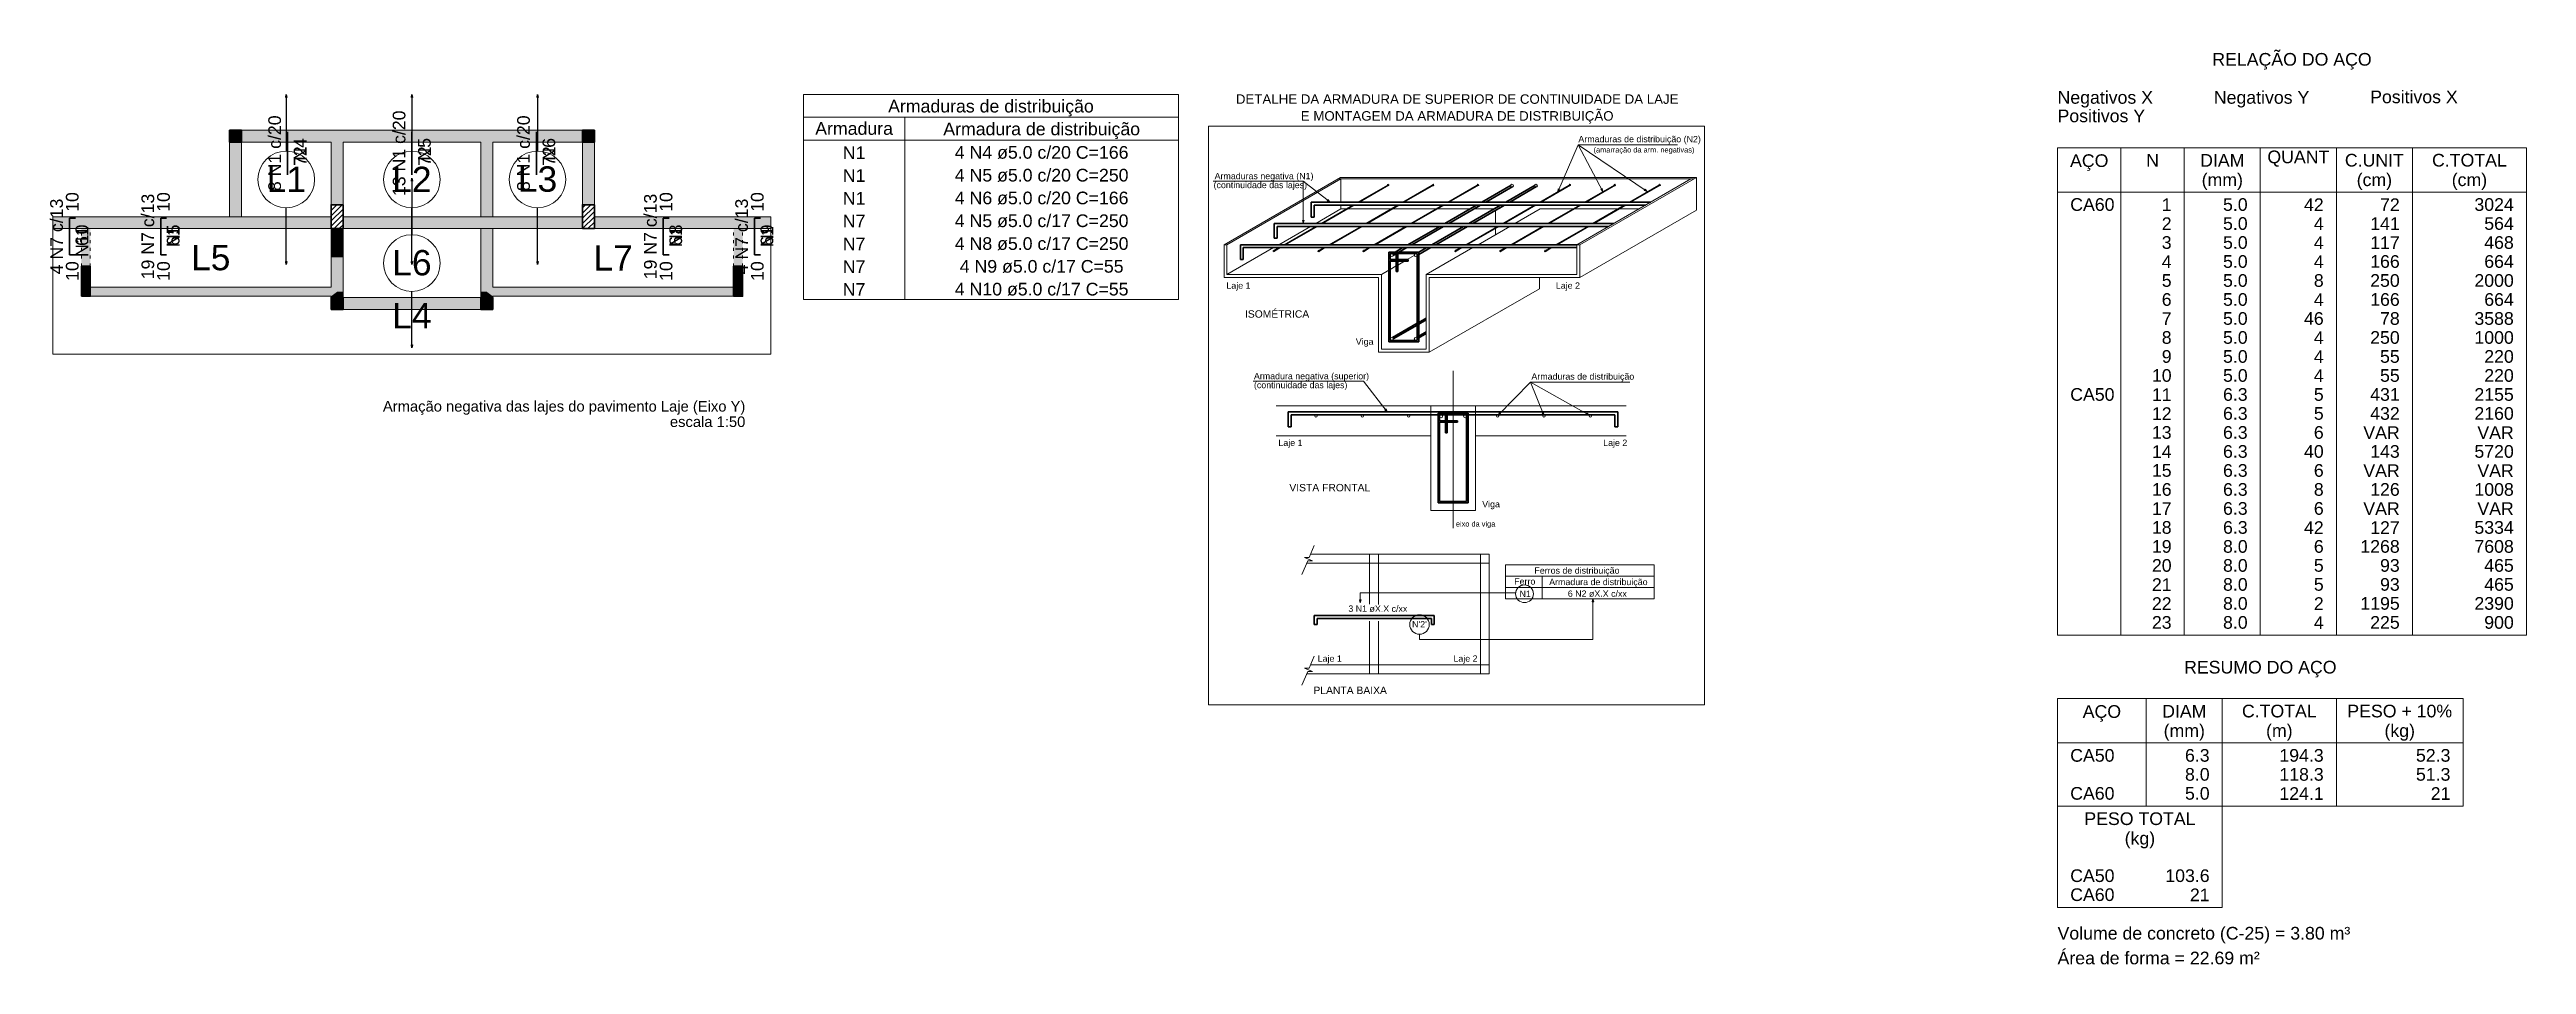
# Model space of a CAD drawing. Header units: millimetres. Extents: x 180 to 11148, y -1598 to 1045.
# Drawn here: x 2630.8 to 2713.5, y 17.4 to 48 of the extents above; entities that cross this region are included whole.
import ezdxf

# ---------------------------------------------------------------- set-up
doc = ezdxf.new("R2010")
doc.units = ezdxf.units.MM
doc.header["$MEASUREMENT"] = 0
doc.linetypes.add('DOT2', pattern=[3.175, 0, -3.175])
for name, color, linetype, lineweight in [('Cotas', 9, 'Continuous', 5), ('Descrição da armadura', 7, 'Continuous', 5), ('DT-Armadura', 2, 'Continuous', 30), ('DT-ARMADURA NEG', 1, 'Continuous', 20), ('DT-Armadura negativa', 4, 'Continuous', 30), ('DT-Forma', 5, 'Continuous', 5), ('DT-Relação do aço', 9, 'Continuous', 5), ('DT-Textos', 7, 'Continuous', 5), ('DT-Título', 3, 'Continuous', 20), ('EIXOS', 1, 'Continuous', 20), ('FO-Hachura pilar que morre', 106, 'Continuous', 5), ('FO-Hachura pilar que passa', 19, 'Continuous', 5), ('FO-Hachura viga', 43, 'Continuous', 5), ('FO-Hachura viga chata ou invertida', 33, 'Continuous', 5), ('FO-Pilares', 4, 'Continuous', 30), ('FO-Vigas', 1, 'Continuous', 20), ('Textos armaduras', 7, 'Continuous', 5)]:
    doc.layers.add(name, color=color, linetype=linetype, lineweight=lineweight)
doc.styles.add('Arial', font='arial.ttf')
doc.dimstyles.get("Standard").update_dxf_attribs({"dimtxt": 0.18, "dimasz": 0.18, "dimexe": 0.18, "dimexo": 0.0625, "dimgap": 0.09, "dimtad": 0, "dimtih": 1, "dimtoh": 1, "dimdec": 4, "dimzin": 0, "dimdsep": 46, "dimtxsty": 'Standard', "dimcen": 0.09, "dimadec": 0, "dimazin": 0, "dimtfac": 1, "dimtdec": 4, "dimtofl": 0, "dimtmove": 0, "dimatfit": 3, "dimfxl": 1, "dimtolj": 1, "dimtzin": 0, "dimarcsym": 0})
pattern_1 = [(45, (2470.47734, -102.48154), (-0.08838835, 0.08838835), [])]

msp = doc.modelspace()

# ---------------------------------------------------------------- texts
at = {"layer": 'Descrição da armadura', "linetype": 'Continuous', "char_height": 0.4236, "rotation": 90, "line_spacing_factor": 0.798, "style": 'Arial'}
for s, insert, width, attachment_point in [('8 N1 c/20', (2638.501, 44.5516), 5.078778, 8), ('13 N1 c/20', (2642.6593, 44.5516), 5.738683, 8), ('8 N1 c/20', (2646.8187, 44.5516), 5.078778, 8), ('N4', (2639.3482, 45.0618), 1.516797, 9), ('N5', (2643.5065, 45.0618), 1.516797, 9), ('N6', (2647.6659, 45.0618), 1.516797, 9), ('19 N7 c/13', (2634.2621, 41.7671), 5.738683, 8), ('19 N7 c/13', (2651.0595, 41.7671), 5.738683, 8), ('4 N7 c/13', (2631.2115, 41.7671), 5.078778, 8), ('4 N7 c/13', (2654.109, 41.7671), 5.078778, 8), ('N10', (2632.0587, 42.1684), 2.176702, 9), ('N5', (2635.1093, 42.1684), 1.516797, 9), ('N8', (2651.9067, 42.1684), 1.516797, 9), ('N9', (2654.9562, 42.1684), 1.516797, 9)]:
    msp.add_mtext(s, dxfattribs=dict(at, insert=insert, width=width, attachment_point=attachment_point))
at = {"layer": 'Descrição da armadura', "linetype": 'Continuous', "char_height": 0.4236, "attachment_point": 8, "line_spacing_factor": 0.798, "style": 'Arial'}
for s, insert, width in [('N1', (2657.6506, 44.3581), 1.516797), ('4 N4 ø5.0 c/20 C=166', (2663.9199, 44.3581), 11.641908), ('N1', (2657.6506, 43.5956), 1.516797), ('4 N5 ø5.0 c/20 C=250', (2663.9199, 43.5956), 11.641908), ('N1', (2657.6506, 42.8331), 1.516797), ('4 N6 ø5.0 c/20 C=166', (2663.9199, 42.8331), 11.641908), ('N7', (2657.6506, 42.0707), 1.516797), ('4 N5 ø5.0 c/17 C=250', (2663.9199, 42.0707), 11.641908), ('N7', (2657.6506, 41.3082), 1.516797), ('4 N8 ø5.0 c/17 C=250', (2663.9199, 41.3082), 11.641908), ('N7', (2657.6506, 40.5457), 1.516797), ('4 N9 ø5.0 c/17 C=55', (2663.9199, 40.5457), 10.982003), ('N7', (2657.6506, 39.7832), 1.516797), ('4 N10 ø5.0 c/17 C=55', (2663.9199, 39.7832), 11.641908)]:
    msp.add_mtext(s, dxfattribs=dict(at, insert=insert, width=width))
at = {"layer": 'DT-Relação do aço', "linetype": 'Continuous', "char_height": 0.4236, "line_spacing_factor": 0.798, "style": 'Arial'}
for s, insert, width, attachment_point in [('RELAÇÃO DO AÇO', (2705.7113, 47.3515), 10.681309, 8), ('Negativos X', (2697.8753, 46.0805), 6.39743, 7), ('Negativos Y', (2703.0993, 46.0805), 6.39743, 7), ('Positivos X', (2708.3239, 46.2201), 5.869042, 7), ('Positivos Y', (2697.8751, 45.5847), 5.869042, 7), ('AÇO', (2698.9343, 43.9625), 2.571255, 8), ('N', (2701.0521, 44.1021), 0.856892, 8), ('DIAM', (2703.3819, 44.1021), 2.966387, 8), ('(mm)', (2703.3823, 43.3265), 2.767082, 8), ('QUANT', (2705.9235, 44.1021), 4.152941, 8), ('C.UNIT', (2708.4651, 44.1021), 3.954796, 8), ('(cm)', (2708.4653, 43.3265), 2.37195, 8), ('C.TOTAL', (2711.6421, 44.1021), 5.010412, 8), ('(cm)', (2711.6423, 43.3265), 2.37195, 8), ('RESUMO DO AÇO', (2704.6523, 27.0185), 10.218391, 8), ('AÇO', (2699.3573, 25.5355), 2.571255, 8), ('DIAM', (2702.1111, 25.6755), 2.966387, 8), ('C.TOTAL', (2705.2881, 25.6755), 5.010412, 8), ('PESO + 10%', (2709.3123, 25.6755), 7.024311, 8), ('(mm)', (2702.1113, 24.9005), 2.767082, 8), ('(m)', (2705.2883, 24.9005), 1.778673, 8), ('(kg)', (2709.3123, 24.9005), 2.043446, 8), ('CA50', (2698.2987, 24.1929), 2.968125, 7), ('6.3', (2702.9583, 24.1929), 1.649473, 9), ('194.3', (2706.7707, 24.1929), 2.969283, 9), ('52.3', (2711.0067, 24.1929), 2.309378, 9), ('CA60', (2698.2987, 22.9221), 2.968125, 7), ('5.0', (2702.9583, 22.9221), 1.649473, 9), ('8.0', (2702.9583, 23.5575), 1.649473, 9), ('118.3', (2706.7707, 23.5575), 2.969283, 9), ('124.1', (2706.7707, 22.9221), 2.969283, 9), ('51.3', (2711.0067, 23.5575), 2.309378, 9), ('21', (2711.0067, 22.9221), 1.31981, 9), ('PESO TOTAL', (2700.6285, 22.0749), 7.450729, 8), ('(kg)', (2700.6283, 21.2995), 2.043446, 8), ('CA50', (2698.2987, 20.1687), 2.968125, 7), ('CA60', (2698.2987, 19.5333), 2.968125, 7), ('103.6', (2702.9583, 20.1687), 2.969283, 9), ('21', (2702.9583, 19.5333), 1.31981, 9), ('Volume de concreto (C-25) = 3.80 m³', (2697.8753, 18.1225), 19.619866, 7), ('Área de forma = 22.69 m²', (2697.8751, 17.4153), 13.553258, 7)]:
    msp.add_mtext(s, dxfattribs=dict(at, insert=insert, width=width, attachment_point=attachment_point))
at = {"layer": 'DT-Relação do aço', "color": 9, "linetype": 'Continuous', "char_height": 0.4236, "line_spacing_factor": 0.798, "style": 'Arial'}
for s, insert, width, attachment_point in [('CA60', (2698.2987, 42.6195), 2.968125, 7), ('5.0', (2704.2291, 42.6195), 1.649473, 9), ('3024', (2713.1247, 42.6195), 2.639621, 9), ('2', (2701.6875, 41.9841), 0.659905, 9), ('1', (2701.6875, 42.6195), 0.659905, 9), ('5.0', (2704.2291, 41.9841), 1.649473, 9), ('42', (2706.7707, 42.6195), 1.31981, 9), ('4', (2706.7707, 41.9841), 0.659905, 9), ('141', (2709.3123, 41.9841), 1.979715, 9), ('72', (2709.3123, 42.6195), 1.31981, 9), ('564', (2713.1247, 41.9841), 1.979715, 9), ('3', (2701.6875, 41.3487), 0.659905, 9), ('5.0', (2704.2291, 41.3487), 1.649473, 9), ('4', (2706.7707, 41.3487), 0.659905, 9), ('117', (2709.3123, 41.3487), 1.979715, 9), ('468', (2713.1247, 41.3487), 1.979715, 9), ('4', (2701.6875, 40.7133), 0.659905, 9), ('5.0', (2704.2291, 40.7133), 1.649473, 9), ('4', (2706.7707, 40.7133), 0.659905, 9), ('166', (2709.3123, 40.7133), 1.979715, 9), ('664', (2713.1247, 40.7133), 1.979715, 9), ('5', (2701.6875, 40.0779), 0.659905, 9), ('6', (2701.6875, 39.4425), 0.659905, 9), ('5.0', (2704.2291, 40.0779), 1.649473, 9), ('5.0', (2704.2291, 39.4425), 1.649473, 9), ('4', (2706.7707, 39.4425), 0.659905, 9), ('8', (2706.7707, 40.0779), 0.659905, 9), ('250', (2709.3123, 40.0779), 1.979715, 9), ('166', (2709.3123, 39.4425), 1.979715, 9), ('2000', (2713.1247, 40.0779), 2.639621, 9), ('664', (2713.1247, 39.4425), 1.979715, 9), ('7', (2701.6875, 38.8071), 0.659905, 9), ('5.0', (2704.2291, 38.8071), 1.649473, 9), ('46', (2706.7707, 38.8071), 1.31981, 9), ('78', (2709.3123, 38.8071), 1.31981, 9), ('3588', (2713.1247, 38.8071), 2.639621, 9), ('8', (2701.6875, 38.1717), 0.659905, 9), ('5.0', (2704.2291, 38.1717), 1.649473, 9), ('4', (2706.7707, 38.1717), 0.659905, 9), ('250', (2709.3123, 38.1717), 1.979715, 9), ('1000', (2713.1247, 38.1717), 2.639621, 9), ('10', (2701.6875, 36.9009), 1.31981, 9), ('9', (2701.6875, 37.5363), 0.659905, 9), ('5.0', (2704.2291, 37.5363), 1.649473, 9), ('5.0', (2704.2291, 36.9009), 1.649473, 9), ('4', (2706.7707, 37.5363), 0.659905, 9), ('4', (2706.7707, 36.9009), 0.659905, 9), ('55', (2709.3123, 37.5363), 1.31981, 9), ('55', (2709.3123, 36.9009), 1.31981, 9), ('220', (2713.1247, 37.5363), 1.979715, 9), ('220', (2713.1247, 36.9009), 1.979715, 9), ('CA50', (2698.2987, 36.2655), 2.968125, 7), ('11', (2701.6875, 36.2655), 1.31981, 9), ('6.3', (2704.2291, 36.2655), 1.649473, 9), ('5', (2706.7707, 36.2655), 0.659905, 9), ('431', (2709.3123, 36.2655), 1.979715, 9), ('2155', (2713.1247, 36.2655), 2.639621, 9), ('12', (2701.6875, 35.6301), 1.31981, 9), ('6.3', (2704.2291, 35.6301), 1.649473, 9), ('5', (2706.7707, 35.6301), 0.659905, 9), ('432', (2709.3123, 35.6301), 1.979715, 9), ('2160', (2713.1247, 35.6301), 2.639621, 9), ('13', (2701.6875, 34.9947), 1.31981, 9), ('14', (2701.6875, 34.3593), 1.31981, 9), ('6.3', (2704.2291, 34.9947), 1.649473, 9), ('6.3', (2704.2291, 34.3593), 1.649473, 9), ('40', (2706.7707, 34.3593), 1.31981, 9), ('6', (2706.7707, 34.9947), 0.659905, 9), ('VAR', (2709.3123, 34.9947), 2.439737, 9), ('143', (2709.3123, 34.3593), 1.979715, 9), ('5720', (2713.1247, 34.3593), 2.639621, 9), ('VAR', (2713.1247, 34.9947), 2.439737, 9), ('15', (2701.6875, 33.7239), 1.31981, 9), ('6.3', (2704.2291, 33.7239), 1.649473, 9), ('6', (2706.7707, 33.7239), 0.659905, 9), ('VAR', (2709.3123, 33.7239), 2.439737, 9), ('VAR', (2713.1247, 33.7239), 2.439737, 9), ('16', (2701.6875, 33.0885), 1.31981, 9), ('6.3', (2704.2291, 33.0885), 1.649473, 9), ('8', (2706.7707, 33.0885), 0.659905, 9), ('126', (2709.3123, 33.0885), 1.979715, 9), ('1008', (2713.1247, 33.0885), 2.639621, 9), ('17', (2701.6875, 32.4531), 1.31981, 9), ('6.3', (2704.2291, 32.4531), 1.649473, 9), ('6', (2706.7707, 32.4531), 0.659905, 9), ('VAR', (2709.3123, 32.4531), 2.439737, 9), ('VAR', (2713.1247, 32.4531), 2.439737, 9), ('18', (2701.6875, 31.8177), 1.31981, 9), ('19', (2701.6875, 31.1823), 1.31981, 9), ('8.0', (2704.2291, 31.1823), 1.649473, 9), ('6.3', (2704.2291, 31.8177), 1.649473, 9), ('42', (2706.7707, 31.8177), 1.31981, 9), ('6', (2706.7707, 31.1823), 0.659905, 9), ('1268', (2709.3123, 31.1823), 2.639621, 9), ('127', (2709.3123, 31.8177), 1.979715, 9), ('5334', (2713.1247, 31.8177), 2.639621, 9), ('7608', (2713.1247, 31.1823), 2.639621, 9), ('20', (2701.6875, 30.5469), 1.31981, 9), ('8.0', (2704.2291, 30.5469), 1.649473, 9), ('5', (2706.7707, 30.5469), 0.659905, 9), ('93', (2709.3123, 30.5469), 1.31981, 9), ('465', (2713.1247, 30.5469), 1.979715, 9), ('21', (2701.6875, 29.9115), 1.31981, 9), ('8.0', (2704.2291, 29.9115), 1.649473, 9), ('5', (2706.7707, 29.9115), 0.659905, 9), ('93', (2709.3123, 29.9115), 1.31981, 9), ('465', (2713.1247, 29.9115), 1.979715, 9), ('22', (2701.6875, 29.2761), 1.31981, 9), ('23', (2701.6875, 28.6407), 1.31981, 9), ('8.0', (2704.2291, 29.2761), 1.649473, 9), ('8.0', (2704.2291, 28.6407), 1.649473, 9), ('4', (2706.7707, 28.6407), 0.659905, 9), ('2', (2706.7707, 29.2761), 0.659905, 9), ('1195', (2709.3123, 29.2761), 2.639621, 9), ('225', (2709.3123, 28.6407), 1.979715, 9), ('2390', (2713.1247, 29.2761), 2.639621, 9), ('900', (2713.1247, 28.6407), 1.979715, 9)]:
    msp.add_mtext(s, dxfattribs=dict(at, insert=insert, width=width, attachment_point=attachment_point))
at = {"layer": 'DT-Textos', "linetype": 'Continuous', "line_spacing_factor": 0.798, "style": 'Arial'}
for s, insert, char_height, width, attachment_point in [('DETALHE DA ARMADURA DE SUPERIOR DE CONTINUIDADE DA LAJE', (2677.8088, 46.2008), 0.3177, 24.561143, 8), ('E MONTAGEM DA ARMADURA DE DISTRIBUIÇÃO ', (2677.8083, 45.5445), 0.3177, 17.559861, 8), ('Armaduras de distribuição (N2)', (2681.8593, 44.8535), 0.2118, 10.195259, 7), ('(amarração da arm. negativas)', (2682.3663, 44.5235), 0.1765, 5.036297, 7), ('Armaduras negativa (N1)', (2669.7003, 43.6205), 0.2118, 8.230095, 7), ('(continuidade das lajes)', (2669.6663, 43.3205), 0.2118, 7.781161, 7), ('Laje 1', (2670.0953, 39.9555), 0.2118, 2.007252, 7), ('Laje 2', (2681.1063, 39.9555), 0.2118, 2.007252, 7), ('ISOMÉTRICA', (2670.7148, 39.0488), 0.2471, 4.584305, 7), ('Viga', (2674.4203, 38.0815), 0.2118, 1.474503, 7), ('Armadura negativa (superior)', (2671.0153, 36.9285), 0.2118, 9.581573, 7), ('(continuidade das lajes)', (2671.0153, 36.6285), 0.2118, 7.781161, 7), ('Armaduras de distribuição', (2680.2903, 36.9145), 0.2118, 8.558162, 7), ('Laje 1', (2671.8333, 34.6985), 0.2118, 2.007252, 7), ('Laje 2', (2682.6883, 34.6985), 0.2118, 2.007252, 7), ('VISTA FRONTAL', (2672.1988, 33.2398), 0.2471, 5.77175, 7), ('Viga', (2678.6453, 32.6435), 0.2118, 1.474503, 7), ('eixo da viga', (2677.7663, 32.0125), 0.1765, 1.965884, 7), ('Ferros de distribuição', (2681.8123, 30.4225), 0.2118, 7.083658, 8), ('Ferro', (2680.0678, 30.1208), 0.2118, 1.760123, 8), ('N1', (2680.0828, 29.7088), 0.2118, 0.941754, 8), ('Armadura de distribuição', (2682.5283, 30.0405), 0.2118, 8.189806, 8), ('6 N2 øX.X c/xx', (2682.4928, 29.7088), 0.2118, 4.912732, 8), ('3 N1 øX.X c/xx', (2675.1568, 29.2068), 0.2118, 4.912732, 8), ("N'2'", (2676.5468, 28.6908), 0.2118, 1.223057, 8), ('Laje 1', (2673.1463, 27.4795), 0.2118, 2.007252, 7), ('Laje 2', (2677.6843, 27.4795), 0.2118, 2.007252, 7), ('PLANTA BAIXA', (2673.0038, 26.4638), 0.2471, 5.240799, 7)]:
    msp.add_mtext(s, dxfattribs=dict(at, insert=insert, char_height=char_height, width=width, attachment_point=attachment_point))
at = {"layer": 'DT-Textos', "char_height": 0.8472, "width": 2.458345, "attachment_point": 8, "line_spacing_factor": 0.798, "style": 'Arial'}
for s, insert in [('L1', (2638.6728, 43.2533)), ('L2', (2642.8711, 43.2533)), ('L3', (2647.0705, 43.2533)), ('L5', (2636.1464, 40.6263)), ('L7', (2649.5977, 40.6263)), ('L6', (2642.8711, 40.4562)), ('L4', (2642.8711, 38.696))]:
    msp.add_mtext(s, dxfattribs=dict(at, insert=insert))
at = {"layer": 'DT-Título', "char_height": 0.353, "attachment_point": 9, "line_spacing_factor": 0.798, "style": 'Arial'}
for s, insert, width in [('Armação negativa das lajes do pavimento Laje (Eixo Y)', (2654.0159, 35.8027), 22.625206), ('escala 1:50', (2654.0158, 35.3898), 4.710118)]:
    msp.add_mtext(s, dxfattribs=dict(at, insert=insert, width=width))
at = {"layer": 'Textos armaduras', "linetype": 'Continuous', "char_height": 0.4236, "attachment_point": 8, "line_spacing_factor": 0.798, "style": 'Arial'}
for s, insert, width in [('Armaduras de distribuição', (2662.2253, 45.7855), 12.837242), ('Armadura', (2657.6506, 45.1629), 4.851939), ('Armadura de distribuição', (2663.9203, 45.0235), 12.284708)]:
    msp.add_mtext(s, dxfattribs=dict(at, insert=insert, width=width))
at = {"layer": 'Textos armaduras', "linetype": 'Continuous', "char_height": 0.4236, "width": 1.31981, "attachment_point": 7, "rotation": 90, "line_spacing_factor": 0.798, "style": 'Arial'}
for s, insert in [('72', (2639.3482, 44.1261)), ('72', (2643.5065, 44.1261)), ('72', (2647.6659, 44.1261)), ('10', (2631.7351, 42.592)), ('10', (2634.7857, 42.592)), ('10', (2651.5831, 42.592)), ('10', (2654.6326, 42.592)), ('61', (2632.0587, 41.4507)), ('61', (2635.1093, 41.4507)), ('61', (2651.9067, 41.4507)), ('61', (2654.9562, 41.4507)), ('10', (2631.7351, 40.2824)), ('10', (2634.7857, 40.2824)), ('10', (2651.5831, 40.2824)), ('10', (2654.6326, 40.2824))]:
    msp.add_mtext(s, dxfattribs=dict(at, insert=insert))

# ---------------------------------------------------------------- hatches: boundary and pattern name
at = {"layer": 'FO-Hachura pilar que morre', "linetype": 'Continuous'}
for points in [[(2636.7753, 44.9236), (2636.9753, 44.9236), (2637.1753, 44.9236), (2637.1753, 45.1236), (2637.1753, 45.3236), (2636.9753, 45.3236), (2636.7753, 45.3236), (2636.7753, 45.1236)], [(2648.5691, 44.9236), (2648.7691, 44.9236), (2648.9691, 44.9236), (2648.9691, 45.1236), (2648.9691, 45.3236), (2648.7691, 45.3236), (2648.5691, 45.3236), (2648.5691, 45.1236)], [(2631.8225, 39.7696), (2631.9725, 39.7696), (2632.1225, 39.7696), (2632.1225, 40.2696), (2632.1225, 40.7696), (2631.9725, 40.7696), (2631.8225, 40.7696), (2631.8225, 40.2696)], [(2653.6235, 39.7696), (2653.7735, 39.7696), (2653.9235, 39.7696), (2653.9235, 40.2696), (2653.9235, 40.7696), (2653.7735, 40.7696), (2653.6235, 40.7696), (2653.6235, 40.2696)], [(2640.1703, 39.3294), (2640.3703, 39.3294), (2640.5703, 39.3294), (2640.5703, 39.5294), (2640.5703, 39.7294), (2640.3703, 39.7294), (2640.1703, 39.7294), (2640.1703, 39.5294)], [(2645.1719, 39.3294), (2645.3719, 39.3294), (2645.5719, 39.3294), (2645.5719, 39.5294), (2645.5719, 39.7294), (2645.3719, 39.7294), (2645.1719, 39.7294), (2645.1719, 39.5294)]]:
    msp.add_hatch(color=256, dxfattribs=at).paths.add_polyline_path(points)
at = {"layer": 'FO-Hachura pilar que passa', "linetype": 'Continuous'}
h = msp.add_hatch(dxfattribs=at)
h.set_pattern_fill('ANSI31', color=256, style=0)
h.set_pattern_definition(pattern_1)
h.paths.add_polyline_path([(2640.1703, 42.0302), (2640.3703, 42.0302), (2640.5703, 42.0302), (2640.5703, 42.4302), (2640.5703, 42.8302), (2640.3703, 42.8302), (2640.1703, 42.8302), (2640.1703, 42.4302)])
h = msp.add_hatch(dxfattribs=at)
h.set_pattern_fill('ANSI31', color=256, style=0)
h.set_pattern_definition(pattern_1)
h.paths.add_polyline_path([(2648.5691, 42.0302), (2648.7691, 42.0302), (2648.9691, 42.0302), (2648.9691, 42.4302), (2648.9691, 42.8302), (2648.7691, 42.8302), (2648.5691, 42.8302), (2648.5691, 42.4302)])
at = {"layer": 'FO-Hachura viga', "linetype": 'Continuous'}
for points in [[(2637.1755, 42.4302), (2637.1755, 42.4302), (2637.1755, 44.9234), (2636.7753, 44.9234), (2636.7753, 42.43), (2636.9753, 42.2302), (2637.1755, 42.4302)], [(2640.3703, 45.1234), (2640.3703, 45.1234), (2640.3703, 45.3234), (2637.1753, 45.3234), (2637.1753, 44.9234), (2640.1703, 44.9234), (2640.3703, 45.1234)], [(2640.5705, 44.9234), (2640.5705, 44.9234), (2640.3703, 45.1234), (2640.1703, 44.9234), (2640.1703, 42.8302), (2640.5705, 42.8302), (2640.5705, 44.9234)], [(2645.3717, 45.1234), (2645.3717, 45.1234), (2645.3717, 45.3234), (2640.3703, 45.3234), (2640.3703, 45.1234), (2640.5705, 44.9234), (2645.1717, 44.9234), (2645.3717, 45.1234)], [(2645.5717, 42.4302), (2645.5717, 42.4302), (2645.5717, 44.9234), (2645.3717, 45.1234), (2645.1717, 44.9234), (2645.1717, 42.4302), (2645.3717, 42.2302), (2645.5717, 42.4302)], [(2648.5691, 45.3234), (2648.5691, 45.3234), (2645.3717, 45.3234), (2645.3717, 45.1234), (2645.5717, 44.9234), (2648.5691, 44.9234), (2648.5691, 45.3234)], [(2648.9691, 44.9234), (2648.9691, 44.9234), (2648.5689, 44.9234), (2648.5689, 42.8302), (2648.9691, 42.8302), (2648.9691, 44.9234)], [(2631.9725, 42.4302), (2631.9725, 42.4302), (2630.8741, 42.4302), (2630.8741, 42.0302), (2631.9725, 42.0302), (2631.9725, 42.4302)], [(2636.9753, 42.43), (2636.9753, 42.43), (2631.9725, 42.43), (2631.9725, 42.0302), (2636.9753, 42.0302), (2636.9753, 42.43)], [(2640.1703, 42.4302), (2640.1703, 42.4302), (2636.9753, 42.4302), (2636.9753, 42.0302), (2640.1703, 42.0302), (2640.1703, 42.4302)], [(2645.3717, 42.4302), (2645.3717, 42.4302), (2640.5703, 42.4302), (2640.5703, 42.0302), (2645.3717, 42.0302), (2645.3717, 42.4302)], [(2645.5717, 40.0696), (2645.5717, 40.0696), (2645.5717, 42.0302), (2645.3717, 42.2302), (2645.1717, 42.0302), (2645.1717, 39.9196), (2645.3717, 39.9196), (2645.5717, 40.0696)], [(2648.5691, 42.4302), (2648.5691, 42.4302), (2645.3717, 42.4302), (2645.3717, 42.0302), (2648.5691, 42.0302), (2648.5691, 42.4302)], [(2653.7735, 42.4302), (2653.7735, 42.4302), (2648.9691, 42.4302), (2648.9691, 42.0302), (2653.7735, 42.0302), (2653.7735, 42.4302)], [(2654.8681, 42.4302), (2654.8681, 42.4302), (2653.7735, 42.4302), (2653.7735, 42.0302), (2654.8681, 42.0302), (2654.8681, 42.4302)], [(2640.5703, 42.0302), (2640.5703, 42.0302), (2640.1703, 42.0302), (2640.1703, 41.0694), (2640.5703, 41.0694), (2640.5703, 42.0302)], [(2640.5703, 41.0694), (2640.5703, 41.0694), (2640.1705, 41.0694), (2640.1705, 40.0696), (2640.3703, 39.9196), (2640.5703, 39.9196), (2640.5703, 41.0694)], [(2640.3703, 39.9196), (2640.3703, 39.9196), (2640.1705, 40.0696), (2632.1225, 40.0696), (2632.1225, 39.7696), (2640.1703, 39.7696), (2640.3703, 39.9196)], [(2640.5703, 39.9196), (2640.5703, 39.9196), (2640.3703, 39.9196), (2640.1703, 39.7696), (2640.1703, 39.7294), (2640.5703, 39.7294), (2640.5703, 39.9196)], [(2645.5717, 39.7698), (2645.5717, 39.7698), (2645.3717, 39.9196), (2645.1717, 39.9196), (2645.1717, 39.7294), (2645.5717, 39.7294), (2645.5717, 39.7698)], [(2653.6235, 40.0698), (2653.6235, 40.0698), (2645.5717, 40.0696), (2645.3717, 39.9196), (2645.5717, 39.7698), (2653.6235, 39.7698), (2653.6235, 40.0698)], [(2645.1717, 39.7294), (2645.1717, 39.7294), (2640.5703, 39.7294), (2640.5703, 39.3294), (2645.1717, 39.3294), (2645.1717, 39.7294)]]:
    msp.add_hatch(color=256, dxfattribs=at).paths.add_polyline_path(points)
at = {"layer": 'FO-Hachura viga chata ou invertida', "linetype": 'Continuous'}
for points in [[(2632.1225, 42.0302), (2632.1225, 42.0302), (2631.8225, 42.0302), (2631.8225, 40.7696), (2632.1225, 40.7696), (2632.1225, 42.0302)], [(2653.9235, 42.0302), (2653.9235, 42.0302), (2653.6235, 42.0302), (2653.6235, 40.7696), (2653.9235, 40.7696), (2653.9235, 42.0302)]]:
    msp.add_hatch(color=256, dxfattribs=at).paths.add_polyline_path(points)

# ---------------------------------------------------------------- linework, layer by layer
at = {"layer": 'Cotas'}
for p, q in [((2681.1678, 43.2608), (2681.8548, 44.8308)), ((2682.6798, 43.2758), (2681.8548, 44.8308)), ((2681.8548, 44.8308), (2685.1708, 44.8308)), ((2684.1568, 43.2748), (2681.8548, 44.8308)), ((2672.6558, 43.6218), (2669.6508, 43.6218)), ((2672.6638, 42.2108), (2672.6558, 43.6218)), ((2673.5498, 42.9218), (2672.6558, 43.6218)), ((2674.6748, 36.9278), (2670.9858, 36.9278)), ((2675.4698, 35.9078), (2674.6748, 36.9278)), ((2679.1708, 35.7778), (2680.2578, 36.8988)), ((2680.7068, 35.7938), (2680.2578, 36.8988)), ((2680.2578, 36.8988), (2683.5738, 36.8988)), ((2682.2218, 35.7918), (2680.2578, 36.8988)), ((2672.8118, 30.9158), (2672.6178, 30.4568)), ((2672.7008, 31.0288), (2672.8348, 30.9718)), ((2672.7008, 31.0288), (2672.8588, 31.0288)), ((2672.9688, 30.9158), (2672.8118, 30.9158)), ((2672.8348, 30.9718), (2672.9688, 30.9158)), ((2673.0288, 31.4318), (2672.8588, 31.0288)), ((2679.7638, 29.8438), (2674.5688, 29.8438)), ((2674.5688, 29.5178), (2674.5688, 29.8438)), ((2682.3458, 29.6418), (2682.3458, 28.2858)), ((2676.5498, 28.4618), (2676.5498, 28.2858)), ((2676.5498, 28.2858), (2682.3458, 28.2858)), ((2672.7008, 27.3288), (2672.8348, 27.2718)), ((2672.7008, 27.3288), (2672.8588, 27.3288)), ((2673.0288, 27.7318), (2672.8588, 27.3288)), ((2672.8118, 27.2158), (2672.6178, 26.7568)), ((2672.9688, 27.2158), (2672.8118, 27.2158)), ((2672.8348, 27.2718), (2672.9688, 27.2158))]:
    msp.add_line(p, q, dxfattribs=at)
for points in [[(2669.4948, 45.4538), (2686.0758, 45.4538), (2686.0758, 26.0988), (2669.4948, 26.0988), (2669.4948, 45.4538)], [(2681.1678, 43.2608), (2681.2298, 43.3388), (2681.1828, 43.3598), (2681.1678, 43.2608)], [(2682.6798, 43.2758), (2682.6578, 43.3738), (2682.6118, 43.3488), (2682.6798, 43.2758)], [(2684.1568, 43.2748), (2684.0908, 43.3498), (2684.0618, 43.3068), (2684.1568, 43.2748)], [(2672.6638, 42.2108), (2672.6898, 42.3078), (2672.6378, 42.3068), (2672.6638, 42.2108)], [(2673.5498, 42.9218), (2673.4898, 43.0018), (2673.4578, 42.9608), (2673.5498, 42.9218)], [(2675.4698, 35.9078), (2675.4308, 35.9998), (2675.3898, 35.9678), (2675.4698, 35.9078)], [(2679.1708, 35.7778), (2679.2558, 35.8298), (2679.2188, 35.8658), (2679.1708, 35.7778)], [(2680.7068, 35.7938), (2680.6938, 35.8928), (2680.6458, 35.8738), (2680.7068, 35.7938)], [(2682.2218, 35.7918), (2682.1498, 35.8618), (2682.1248, 35.8168), (2682.2218, 35.7918)], [(2674.5688, 29.5178), (2674.5948, 29.6148), (2674.5428, 29.6148), (2674.5688, 29.5178)], [(2682.3458, 29.6418), (2682.3198, 29.5458), (2682.3718, 29.5458), (2682.3458, 29.6418)]]:
    msp.add_lwpolyline(points, dxfattribs=at)
for centre, radius in [((2680.0588, 29.8158), 0.2965), ((2676.5498, 28.7878), 0.3258)]:
    msp.add_circle(centre, radius, dxfattribs=at)
at = {"layer": 'DT-Armadura'}
for p, q in [((2678.6318, 42.9188), (2679.6168, 43.4878)), ((2678.7638, 42.9188), (2679.6648, 43.4388)), ((2679.4318, 42.9188), (2680.4168, 43.4878)), ((2679.5638, 42.9188), (2680.4648, 43.4388)), ((2672.9288, 42.9188), (2684.2788, 42.9188)), ((2672.9288, 42.9188), (2672.9288, 42.4188)), ((2672.9288, 42.4188), (2673.0288, 42.4188)), ((2673.0288, 42.8188), (2684.1058, 42.8188)), ((2673.0288, 42.8188), (2673.0288, 42.4188)), ((2677.3978, 42.2068), (2678.4588, 42.8188)), ((2677.5298, 42.2068), (2678.5908, 42.8188)), ((2678.1978, 42.2068), (2679.2588, 42.8188)), ((2678.2858, 42.7188), (2678.4588, 42.8188)), ((2678.3298, 42.2068), (2679.3908, 42.8188)), ((2678.4178, 42.7188), (2678.5908, 42.8188)), ((2679.0858, 42.7188), (2679.2588, 42.8188)), ((2679.2178, 42.7188), (2679.3908, 42.8188)), ((2670.5608, 41.3938), (2670.5608, 41.4938)), ((2670.5608, 41.4938), (2681.8108, 41.4938)), ((2670.5608, 41.4938), (2670.5608, 41.3938)), ((2670.5608, 41.4938), (2670.5608, 40.9938)), ((2671.6948, 42.1068), (2671.6948, 42.2068)), ((2671.6948, 42.2068), (2683.0448, 42.2068)), ((2671.6948, 42.2068), (2671.6948, 42.1068)), ((2671.6948, 42.2068), (2671.6948, 41.7068)), ((2671.6948, 41.7068), (2671.7948, 41.7068)), ((2671.7948, 42.1068), (2682.8718, 42.1068)), ((2671.7948, 42.1068), (2671.7948, 41.7068)), ((2676.1638, 41.4938), (2677.2248, 42.1068)), ((2676.2958, 41.4938), (2677.3568, 42.1068)), ((2676.9638, 41.4938), (2678.0248, 42.1068)), ((2677.0958, 41.4938), (2678.1568, 42.1068)), ((2670.5608, 40.9938), (2670.6608, 40.9938)), ((2670.6608, 41.3938), (2681.8108, 41.3938)), ((2670.6608, 41.3938), (2670.6608, 40.9938)), ((2676.5238, 41.2438), (2675.5238, 41.2438)), ((2675.5238, 41.2438), (2675.5238, 41.1938)), ((2675.5238, 41.1938), (2675.5238, 38.2438)), ((2675.5238, 40.9438), (2676.1738, 40.9438)), ((2676.4738, 41.1938), (2675.5738, 41.1938)), ((2675.5738, 41.1938), (2675.5738, 40.9938)), ((2675.5738, 40.9938), (2676.1738, 40.9938)), ((2675.5738, 40.9438), (2675.5738, 38.2938)), ((2675.6728, 41.1348), (2675.7768, 41.1938)), ((2675.7308, 41.2438), (2675.9908, 41.3938)), ((2675.7738, 41.1938), (2675.7738, 40.9938)), ((2675.7738, 40.9438), (2675.7738, 40.5938)), ((2675.7738, 40.5938), (2675.8238, 40.5938)), ((2675.8238, 41.1938), (2675.8238, 40.9938)), ((2675.8238, 40.9438), (2675.8238, 40.5938)), ((2675.8628, 41.2438), (2676.1228, 41.3938)), ((2676.1738, 40.9938), (2676.1738, 40.9438)), ((2676.4738, 38.2938), (2676.4738, 41.1938)), ((2676.5238, 41.2398), (2676.7908, 41.3938)), ((2676.5238, 41.1638), (2676.9228, 41.3938)), ((2676.5238, 41.2438), (2676.5238, 41.1938)), ((2676.5238, 38.2438), (2676.5238, 41.1938)), ((2676.5238, 38.8928), (2676.7738, 39.0368)), ((2676.5238, 38.8348), (2676.7738, 38.9788)), ((2675.5238, 38.2438), (2676.5238, 38.2438)), ((2675.5738, 38.2938), (2676.4738, 38.2938)), ((2675.6488, 38.3878), (2676.4738, 38.8638)), ((2675.6738, 38.3438), (2676.4738, 38.8058)), ((2676.4488, 38.3878), (2676.4738, 38.4018)), ((2676.5238, 38.4308), (2676.7738, 38.5748)), ((2676.5238, 38.3728), (2676.7738, 38.5178)), ((2672.1628, 35.9028), (2683.1818, 35.9028)), ((2672.1628, 35.9028), (2672.1628, 35.8028)), ((2672.1628, 35.9028), (2672.1628, 35.4028)), ((2672.2628, 35.8028), (2683.0818, 35.8028)), ((2672.2628, 35.8028), (2672.2628, 35.4028)), ((2677.1728, 35.8028), (2677.1728, 32.8528)), ((2678.1228, 35.8028), (2677.2228, 35.8028)), ((2677.2228, 35.8028), (2677.2228, 35.6028)), ((2677.2228, 35.6028), (2677.8228, 35.6028)), ((2677.4228, 35.8028), (2677.4228, 35.6028)), ((2677.4728, 35.8028), (2677.4728, 35.6028)), ((2677.8228, 35.6028), (2677.8228, 35.5528)), ((2678.1228, 32.9028), (2678.1228, 35.8028)), ((2678.1728, 32.8528), (2678.1728, 35.8028)), ((2683.0818, 35.8028), (2683.0818, 35.4028)), ((2683.1818, 35.9028), (2683.1818, 35.4028)), ((2672.1628, 35.4028), (2672.2628, 35.4028)), ((2677.1728, 35.5528), (2677.8228, 35.5528)), ((2677.2228, 35.5528), (2677.2228, 32.9028)), ((2677.4228, 35.5528), (2677.4228, 35.2028)), ((2677.4228, 35.2028), (2677.4728, 35.2028)), ((2677.4728, 35.5528), (2677.4728, 35.2028)), ((2683.1818, 35.4028), (2683.0818, 35.4028)), ((2677.1728, 32.8528), (2678.1728, 32.8528)), ((2677.2228, 32.9028), (2678.1228, 32.9028)), ((2673.0258, 29.0878), (2677.0448, 29.0878)), ((2673.0258, 29.0878), (2673.0258, 28.9878)), ((2673.0258, 29.0878), (2673.0258, 28.7878)), ((2673.1258, 28.9878), (2676.9448, 28.9878)), ((2673.1258, 28.9878), (2673.1258, 28.7878)), ((2676.9448, 28.9878), (2676.9448, 28.7878)), ((2677.0448, 29.0878), (2677.0448, 28.7878)), ((2673.0258, 28.7878), (2673.1258, 28.7878)), ((2677.0448, 28.7878), (2676.9448, 28.7878))]:
    msp.add_line(p, q, dxfattribs=at)
at = {"layer": 'DT-Armadura', "linetype": 'Continuous'}
for p, q in [((2678.1728, 35.8528), (2677.1728, 35.8528)), ((2677.1728, 35.8528), (2677.1728, 35.8028)), ((2678.1728, 35.8528), (2678.1728, 35.8028))]:
    msp.add_line(p, q, dxfattribs=at)
at = {"layer": 'DT-ARMADURA NEG'}
for p, q in [((2674.4918, 42.9188), (2675.4768, 43.4878)), ((2674.5418, 42.9188), (2675.5268, 43.4878)), ((2675.9918, 42.9188), (2676.9768, 43.4878)), ((2676.0418, 42.9188), (2677.0268, 43.4878)), ((2677.4918, 42.9188), (2678.4768, 43.4878)), ((2677.5418, 42.9188), (2678.5268, 43.4878)), ((2680.5658, 42.9188), (2681.5508, 43.4878)), ((2680.6158, 42.9188), (2681.6008, 43.4878)), ((2682.0658, 42.9188), (2683.0508, 43.4878)), ((2682.1158, 42.9188), (2683.1008, 43.4878)), ((2683.5658, 42.9188), (2684.5508, 43.4878)), ((2683.6158, 42.9188), (2684.6008, 43.4878)), ((2673.2578, 42.2068), (2674.3188, 42.8188)), ((2673.3078, 42.2068), (2674.3688, 42.8188)), ((2674.7578, 42.2068), (2675.8188, 42.8188)), ((2674.8078, 42.2068), (2675.8688, 42.8188)), ((2676.2578, 42.2068), (2677.3188, 42.8188)), ((2676.3078, 42.2068), (2677.3688, 42.8188)), ((2679.3318, 42.2068), (2680.3928, 42.8188)), ((2679.3818, 42.2068), (2680.4428, 42.8188)), ((2680.8318, 42.2068), (2681.8928, 42.8188)), ((2680.8818, 42.2068), (2681.9428, 42.8188)), ((2682.3318, 42.2068), (2683.3928, 42.8188)), ((2682.3818, 42.2068), (2683.4428, 42.8188)), ((2672.0238, 41.4938), (2673.0848, 42.1068)), ((2672.0738, 41.4938), (2673.1348, 42.1068)), ((2673.5238, 41.4938), (2674.5848, 42.1068)), ((2673.5738, 41.4938), (2674.6348, 42.1068)), ((2675.0238, 41.4938), (2676.0848, 42.1068)), ((2675.0738, 41.4938), (2676.1348, 42.1068)), ((2678.0978, 41.4938), (2679.1588, 42.1068)), ((2678.1478, 41.4938), (2679.2088, 42.1068)), ((2679.5978, 41.4938), (2680.6588, 42.1068)), ((2679.6478, 41.4938), (2680.7088, 42.1068)), ((2681.0978, 41.4938), (2682.1588, 42.1068)), ((2681.1478, 41.4938), (2682.2088, 42.1068)), ((2671.6788, 41.2948), (2671.8508, 41.3938)), ((2671.7058, 41.2818), (2671.9008, 41.3938)), ((2673.1788, 41.2948), (2673.3508, 41.3938)), ((2673.2058, 41.2818), (2673.4008, 41.3938)), ((2674.6788, 41.2948), (2674.8508, 41.3938)), ((2674.7058, 41.2818), (2674.9008, 41.3938)), ((2677.7528, 41.2948), (2677.9248, 41.3938)), ((2677.7798, 41.2818), (2677.9748, 41.3938)), ((2679.2528, 41.2948), (2679.4248, 41.3938)), ((2679.2798, 41.2818), (2679.4748, 41.3938)), ((2680.7528, 41.2948), (2680.9248, 41.3938)), ((2680.7798, 41.2818), (2680.9748, 41.3938))]:
    msp.add_line(p, q, dxfattribs=at)
for centre, radius in [((2675.5018, 43.4878), 0.025), ((2677.0018, 43.4878), 0.025), ((2678.5018, 43.4878), 0.025), ((2679.6398, 43.4628), 0.05), ((2680.4398, 43.4628), 0.05), ((2681.5758, 43.4878), 0.025), ((2683.0758, 43.4878), 0.025), ((2684.5758, 43.4878), 0.025), ((2671.6808, 41.2818), 0.025), ((2673.1808, 41.2818), 0.025), ((2674.6808, 41.2818), 0.025), ((2675.6238, 41.1438), 0.05), ((2676.4238, 41.1438), 0.05), ((2677.7548, 41.2818), 0.025), ((2679.2548, 41.2818), 0.025), ((2680.7548, 41.2818), 0.025), ((2675.6238, 38.3438), 0.05), ((2676.4238, 38.3438), 0.05), ((2673.0868, 35.7638), 0.0391), ((2674.6368, 35.7638), 0.0391), ((2676.1878, 35.7638), 0.0391), ((2677.2728, 35.7528), 0.05), ((2678.0728, 35.7528), 0.05), ((2679.1578, 35.7638), 0.0391), ((2680.7088, 35.7638), 0.0391), ((2682.2588, 35.7638), 0.0391)]:
    msp.add_circle(centre, radius, dxfattribs=at)
at = {"layer": 'DT-Armadura negativa'}
for p, q in [((2638.7128, 43.8296), (2638.7128, 45.2736)), ((2642.8711, 43.8296), (2642.8711, 45.2736)), ((2647.0305, 43.8296), (2647.0305, 45.2736)), ((2631.4233, 41.1541), (2631.4233, 42.3802)), ((2631.4233, 42.3802), (2631.6233, 42.3802)), ((2634.4739, 41.1541), (2634.4739, 42.3802)), ((2634.4739, 42.3802), (2634.6739, 42.3802)), ((2651.2713, 41.1541), (2651.2713, 42.3802)), ((2651.2713, 42.3802), (2651.4713, 42.3802)), ((2654.3208, 41.1541), (2654.3208, 42.3802)), ((2654.3208, 42.3802), (2654.5208, 42.3802)), ((2631.6233, 41.1541), (2631.4233, 41.1541)), ((2634.6739, 41.1541), (2634.4739, 41.1541)), ((2651.4713, 41.1541), (2651.2713, 41.1541)), ((2654.5208, 41.1541), (2654.3208, 41.1541))]:
    msp.add_line(p, q, dxfattribs=at)
at = {"layer": 'DT-Forma'}
for p, q in [((2670.0148, 41.4938), (2673.9118, 43.7438)), ((2670.1148, 41.4938), (2673.9248, 43.6938)), ((2673.8248, 43.6938), (2685.7218, 43.6938)), ((2674.0118, 43.7438), (2673.9118, 43.7438)), ((2673.9248, 42.9188), (2673.9248, 43.6938)), ((2674.0118, 43.7438), (2685.8078, 43.7438)), ((2681.8108, 41.4938), (2685.6218, 43.6938)), ((2681.9108, 41.4938), (2685.8078, 43.7438)), ((2685.7078, 43.7438), (2685.8078, 43.7438)), ((2685.8078, 42.6438), (2685.8078, 43.7438)), ((2673.0808, 42.2068), (2673.9248, 42.6938)), ((2673.9248, 42.6938), (2673.9248, 42.8188)), ((2673.9248, 42.6938), (2674.1018, 42.6938)), ((2674.1518, 42.6938), (2675.6018, 42.6938)), ((2675.6518, 42.6938), (2677.1018, 42.6938)), ((2677.1518, 42.6938), (2678.2428, 42.6938)), ((2678.3748, 42.6938), (2679.0428, 42.6938)), ((2679.0838, 42.2068), (2679.0838, 42.6418)), ((2679.7398, 42.2068), (2680.5838, 42.6938)), ((2680.5838, 42.6938), (2681.6758, 42.6938)), ((2681.7258, 42.6938), (2683.1758, 42.6938)), ((2681.9108, 40.3938), (2685.8078, 42.6438)), ((2683.2258, 42.6938), (2683.8898, 42.6938)), ((2670.0148, 40.3938), (2670.0148, 41.4938)), ((2670.1148, 41.4938), (2670.0148, 41.4938)), ((2670.1148, 40.4938), (2670.1148, 41.4938)), ((2671.8468, 41.4938), (2672.9078, 42.1068)), ((2678.5058, 41.4938), (2679.5668, 42.1068)), ((2679.0838, 42.0638), (2679.0838, 42.1068)), ((2679.0838, 41.8278), (2679.0838, 42.0348)), ((2681.8108, 40.4938), (2681.8108, 41.4938)), ((2681.8108, 41.4938), (2681.9108, 41.4938)), ((2681.9108, 40.3938), (2681.9108, 41.4938)), ((2670.1148, 40.4938), (2671.6728, 41.3938)), ((2675.2738, 40.4938), (2675.5238, 40.6388)), ((2675.5738, 40.6678), (2675.7738, 40.7828)), ((2675.8238, 40.8118), (2676.0528, 40.9438)), ((2676.1398, 40.9938), (2676.3758, 41.1308)), ((2676.7738, 40.4938), (2678.3328, 41.3938)), ((2675.1738, 40.3938), (2670.0148, 40.3938)), ((2675.2738, 40.4938), (2670.1148, 40.4938)), ((2675.1738, 37.8938), (2675.1738, 40.3938)), ((2675.2738, 37.9938), (2675.2738, 40.4938)), ((2676.7738, 40.4938), (2681.8108, 40.4938)), ((2676.7738, 37.9938), (2676.7738, 40.4938)), ((2676.8738, 37.8938), (2676.8738, 40.3938)), ((2676.8738, 40.3938), (2681.9108, 40.3938)), ((2676.8738, 37.8938), (2680.5548, 40.0188)), ((2680.5548, 40.0188), (2680.5548, 40.3938)), ((2675.1738, 37.8938), (2676.8738, 37.8938)), ((2675.2738, 37.9938), (2676.7738, 37.9938)), ((2671.7628, 36.1028), (2683.4598, 36.1028)), ((2676.9228, 35.1028), (2671.7628, 35.1028)), ((2676.9228, 32.6028), (2676.9228, 35.1028)), ((2678.4228, 35.1028), (2683.4598, 35.1028)), ((2678.4228, 32.6028), (2678.4228, 35.1028)), ((2676.9228, 32.6028), (2678.4228, 32.6028)), ((2674.8828, 30.8388), (2672.7788, 30.8388)), ((2674.8828, 31.1388), (2672.9058, 31.1388)), ((2674.8828, 27.4388), (2672.9058, 27.4388)), ((2674.8828, 27.1388), (2672.7788, 27.1388))]:
    msp.add_line(p, q, dxfattribs=at)
at = {"layer": 'DT-Forma', "linetype": 'Continuous'}
for p, q in [((2676.9228, 35.1028), (2676.9228, 36.1028)), ((2678.4228, 35.1028), (2678.4228, 36.1028))]:
    msp.add_line(p, q, dxfattribs=at)
at = {"layer": 'DT-Forma'}
for points in [[(2675.1828, 30.8388), (2674.8828, 30.8388), (2674.8828, 31.1388), (2675.1828, 31.1388), (2675.1828, 30.8388)], [(2674.8828, 27.1388), (2678.8828, 27.1388), (2678.8828, 31.1388), (2674.8828, 31.1388), (2674.8828, 29.4688)], [(2675.1828, 27.4388), (2678.5828, 27.4388), (2678.5828, 30.8388), (2675.1828, 30.8388), (2675.1828, 29.4628)], [(2678.5828, 30.8388), (2678.8828, 30.8388), (2678.8828, 31.1388), (2678.5828, 31.1388), (2678.5828, 30.8388)], [(2674.8828, 28.8968), (2674.8828, 27.1388)], [(2675.1828, 28.9018), (2675.1828, 27.4388)], [(2675.1828, 27.4388), (2674.8828, 27.4388), (2674.8828, 27.1388), (2675.1828, 27.1388), (2675.1828, 27.4388)], [(2678.5828, 27.4388), (2678.8828, 27.4388), (2678.8828, 27.1388), (2678.5828, 27.1388), (2678.5828, 27.4388)]]:
    msp.add_lwpolyline(points, dxfattribs=at)
at = {"layer": 'DT-Relação do aço'}
for p, q in [((2655.9562, 46.5185), (2668.4948, 46.5185)), ((2655.9562, 46.5185), (2655.9562, 39.6561)), ((2668.4948, 46.5185), (2668.4948, 39.6561)), ((2655.9562, 45.756), (2668.4948, 45.756)), ((2659.345, 45.756), (2659.345, 39.6561)), ((2655.9562, 44.9935), (2668.4948, 44.9935)), ((2655.9562, 39.6561), (2668.4948, 39.6561))]:
    msp.add_line(p, q, dxfattribs=at)
at = {"layer": 'DT-Relação do aço', "linetype": 'Continuous'}
for p, q in [((2697.8751, 44.7375), (2713.5483, 44.7375)), ((2697.8751, 44.7375), (2697.8751, 28.4289)), ((2699.9931, 44.7375), (2699.9931, 28.4289)), ((2702.1111, 44.7375), (2702.1111, 28.4289)), ((2704.6527, 44.7375), (2704.6527, 28.4289)), ((2707.1943, 44.7375), (2707.1943, 28.4289)), ((2709.7359, 44.7375), (2709.7359, 28.4289)), ((2713.5483, 44.7375), (2713.5483, 28.4289)), ((2697.8751, 43.2549), (2713.5483, 43.2549)), ((2697.8751, 28.4289), (2713.5483, 28.4289)), ((2697.8751, 26.3109), (2697.8751, 22.7103)), ((2697.8751, 26.3109), (2711.4303, 26.3109)), ((2700.8403, 26.3109), (2700.8403, 22.7103)), ((2703.3819, 26.3109), (2703.3819, 22.7103)), ((2707.1943, 26.3109), (2707.1943, 22.7103)), ((2711.4303, 26.3109), (2711.4303, 22.7103)), ((2697.8751, 24.8283), (2711.4303, 24.8283)), ((2697.8751, 22.7103), (2711.4303, 22.7103)), ((2697.8751, 22.7103), (2697.8751, 19.3215)), ((2703.3819, 19.3215), (2703.3819, 22.7103)), ((2697.8751, 19.3215), (2703.3819, 19.3215))]:
    msp.add_line(p, q, dxfattribs=at)
at = {"layer": 'DT-Relação do aço', "color": 7}
for p, q in [((2679.4248, 30.7898), (2684.3928, 30.7898)), ((2679.4248, 30.7898), (2679.4248, 29.6418)), ((2684.3928, 30.7898), (2684.3928, 29.6418)), ((2679.4248, 30.4078), (2684.3928, 30.4078)), ((2679.4248, 30.0268), (2684.3928, 30.0268)), ((2680.6498, 30.4078), (2680.6498, 29.6418)), ((2679.4248, 29.6418), (2684.3928, 29.6418))]:
    msp.add_line(p, q, dxfattribs=at)
at = {"layer": 'DT-Textos'}
for centre in [(2638.6728, 43.6769), (2642.8711, 43.6769), (2647.0705, 43.6769), (2642.8711, 40.8798)]:
    msp.add_circle(centre, 0.9472, dxfattribs=at)
at = {"layer": 'EIXOS'}
msp.add_line((2677.6728, 32.0128), (2677.6728, 37.2728), dxfattribs=at)
at = {"layer": 'FO-Pilares'}
for points in [[(2636.7753, 44.9236), (2636.9753, 44.9236), (2637.1753, 44.9236), (2637.1753, 45.1236), (2637.1753, 45.3236), (2636.9753, 45.3236), (2636.7753, 45.3236), (2636.7753, 45.1236), (2636.7753, 44.9236)], [(2648.5691, 44.9236), (2648.7691, 44.9236), (2648.9691, 44.9236), (2648.9691, 45.1236), (2648.9691, 45.3236), (2648.7691, 45.3236), (2648.5691, 45.3236), (2648.5691, 45.1236), (2648.5691, 44.9236)], [(2640.1703, 42.0302), (2640.3703, 42.0302), (2640.5703, 42.0302), (2640.5703, 42.4302), (2640.5703, 42.8302), (2640.3703, 42.8302), (2640.1703, 42.8302), (2640.1703, 42.4302), (2640.1703, 42.0302)], [(2648.5691, 42.0302), (2648.7691, 42.0302), (2648.9691, 42.0302), (2648.9691, 42.4302), (2648.9691, 42.8302), (2648.7691, 42.8302), (2648.5691, 42.8302), (2648.5691, 42.4302), (2648.5691, 42.0302)], [(2631.8225, 39.7696), (2631.9725, 39.7696), (2632.1225, 39.7696), (2632.1225, 40.2696), (2632.1225, 40.7696), (2631.9725, 40.7696), (2631.8225, 40.7696), (2631.8225, 40.2696), (2631.8225, 39.7696)], [(2653.6235, 39.7696), (2653.7735, 39.7696), (2653.9235, 39.7696), (2653.9235, 40.2696), (2653.9235, 40.7696), (2653.7735, 40.7696), (2653.6235, 40.7696), (2653.6235, 40.2696), (2653.6235, 39.7696)], [(2640.1703, 39.3294), (2640.3703, 39.3294), (2640.5703, 39.3294), (2640.5703, 39.5294), (2640.5703, 39.7294), (2640.3703, 39.7294), (2640.1703, 39.7294), (2640.1703, 39.5294), (2640.1703, 39.3294)], [(2645.1719, 39.3294), (2645.3719, 39.3294), (2645.5719, 39.3294), (2645.5719, 39.5294), (2645.5719, 39.7294), (2645.3719, 39.7294), (2645.1719, 39.7294), (2645.1719, 39.5294), (2645.1719, 39.3294)]]:
    msp.add_lwpolyline(points, close=True, dxfattribs=at)
at = {"layer": 'FO-Vigas'}
for p, q in [((2636.7753, 42.4302), (2636.7753, 44.9236)), ((2637.1753, 45.3236), (2640.3703, 45.3236)), ((2637.1753, 44.9236), (2640.1703, 44.9236)), ((2637.1753, 42.4302), (2637.1753, 44.9236)), ((2640.1703, 42.8302), (2640.1703, 44.9236)), ((2640.3703, 45.3236), (2645.3719, 45.3236)), ((2640.5703, 44.9236), (2645.1719, 44.9236)), ((2640.5703, 42.8302), (2640.5703, 44.9236)), ((2645.1719, 42.4302), (2645.1719, 44.9236)), ((2645.3719, 45.3236), (2648.5691, 45.3236)), ((2645.5719, 44.9236), (2648.5691, 44.9236)), ((2645.5719, 42.4302), (2645.5719, 44.9236)), ((2648.5691, 42.8302), (2648.5691, 44.9236)), ((2648.9691, 42.8302), (2648.9691, 44.9236)), ((2630.8741, 42.4302), (2630.8741, 42.0302)), ((2630.8741, 42.4302), (2631.9725, 42.4302)), ((2631.9725, 42.4302), (2636.9753, 42.4302)), ((2636.9753, 42.4302), (2640.1703, 42.4302)), ((2640.5703, 42.4302), (2645.3719, 42.4302)), ((2645.3719, 42.4302), (2648.5691, 42.4302)), ((2648.9691, 42.4302), (2653.7735, 42.4302)), ((2653.7735, 42.4302), (2654.8681, 42.4302)), ((2654.8681, 42.4302), (2654.8681, 42.0302)), ((2630.8741, 37.8308), (2630.8741, 42.0302)), ((2630.8741, 42.0302), (2631.9725, 42.0302)), ((2631.9725, 42.0302), (2636.9753, 42.0302)), ((2636.9753, 42.0302), (2640.1703, 42.0302)), ((2640.1703, 41.0694), (2640.1703, 42.0302)), ((2640.5703, 42.0302), (2645.3719, 42.0302)), ((2640.5703, 41.0694), (2640.5703, 42.0302)), ((2645.1719, 39.9196), (2645.1719, 42.0302)), ((2645.3719, 42.0302), (2648.5691, 42.0302)), ((2645.5719, 40.0696), (2645.5719, 42.0302)), ((2648.9691, 42.0302), (2653.7735, 42.0302)), ((2653.7735, 42.0302), (2654.8681, 42.0302)), ((2654.8681, 37.8308), (2654.8681, 42.0302)), ((2640.1703, 40.0696), (2640.1703, 41.0694)), ((2640.5703, 39.9196), (2640.5703, 41.0694)), ((2632.1225, 40.0696), (2640.1703, 40.0696)), ((2632.1225, 39.7696), (2640.1703, 39.7696)), ((2640.1703, 39.7294), (2640.1703, 39.7696)), ((2640.5703, 39.7294), (2640.5703, 39.9196)), ((2645.1719, 39.7294), (2645.1719, 39.9196)), ((2645.5719, 40.0696), (2653.6235, 40.0696)), ((2645.5719, 39.7294), (2645.5719, 39.7696)), ((2645.5719, 39.7696), (2653.6235, 39.7696)), ((2640.5703, 39.7294), (2645.1719, 39.7294)), ((2640.5703, 39.3294), (2645.1719, 39.3294)), ((2630.8741, 37.8308), (2654.8681, 37.8308))]:
    msp.add_line(p, q, dxfattribs=at)
at = {"layer": 'FO-Vigas', "linetype": 'DOT2', "ltscale": 0.05}
for p, q in [((2631.8225, 40.7696), (2631.8225, 42.0302)), ((2632.1225, 40.7696), (2632.1225, 42.0302)), ((2653.6235, 40.7696), (2653.6235, 42.0302)), ((2653.9235, 40.7696), (2653.9235, 42.0302))]:
    msp.add_line(p, q, dxfattribs=at)

msp.set_redraw_order([(e.dxf.handle, doc.entitydb.next_handle()) for e in msp.query("TEXT MTEXT ATTDEF DIMENSION ARC_DIMENSION")])  # texts and dimensions are drawn at this point

# ---------------------------------------------------------------- leaders
at = {"layer": 'DT-Textos'}
for points in [[(2638.6728, 46.5185), (2638.6728, 44.6241)], [(2642.8711, 46.5185), (2642.8711, 44.6241)], [(2647.0705, 46.5185), (2647.0705, 44.6241)], [(2642.8711, 43.7214), (2642.8711, 41.827)], [(2638.6728, 40.8353), (2638.6728, 42.7297)], [(2642.8711, 40.8353), (2642.8711, 42.7297)], [(2647.0705, 40.8353), (2647.0705, 42.7297)], [(2642.8711, 38.0382), (2642.8711, 39.9326)]]:
    msp.add_leader(points, dimstyle='Standard', override={"dimasz": 0.1, "dimldrblk": 'Closed'}, dxfattribs=at)

doc.saveas('drawing.dxf')
